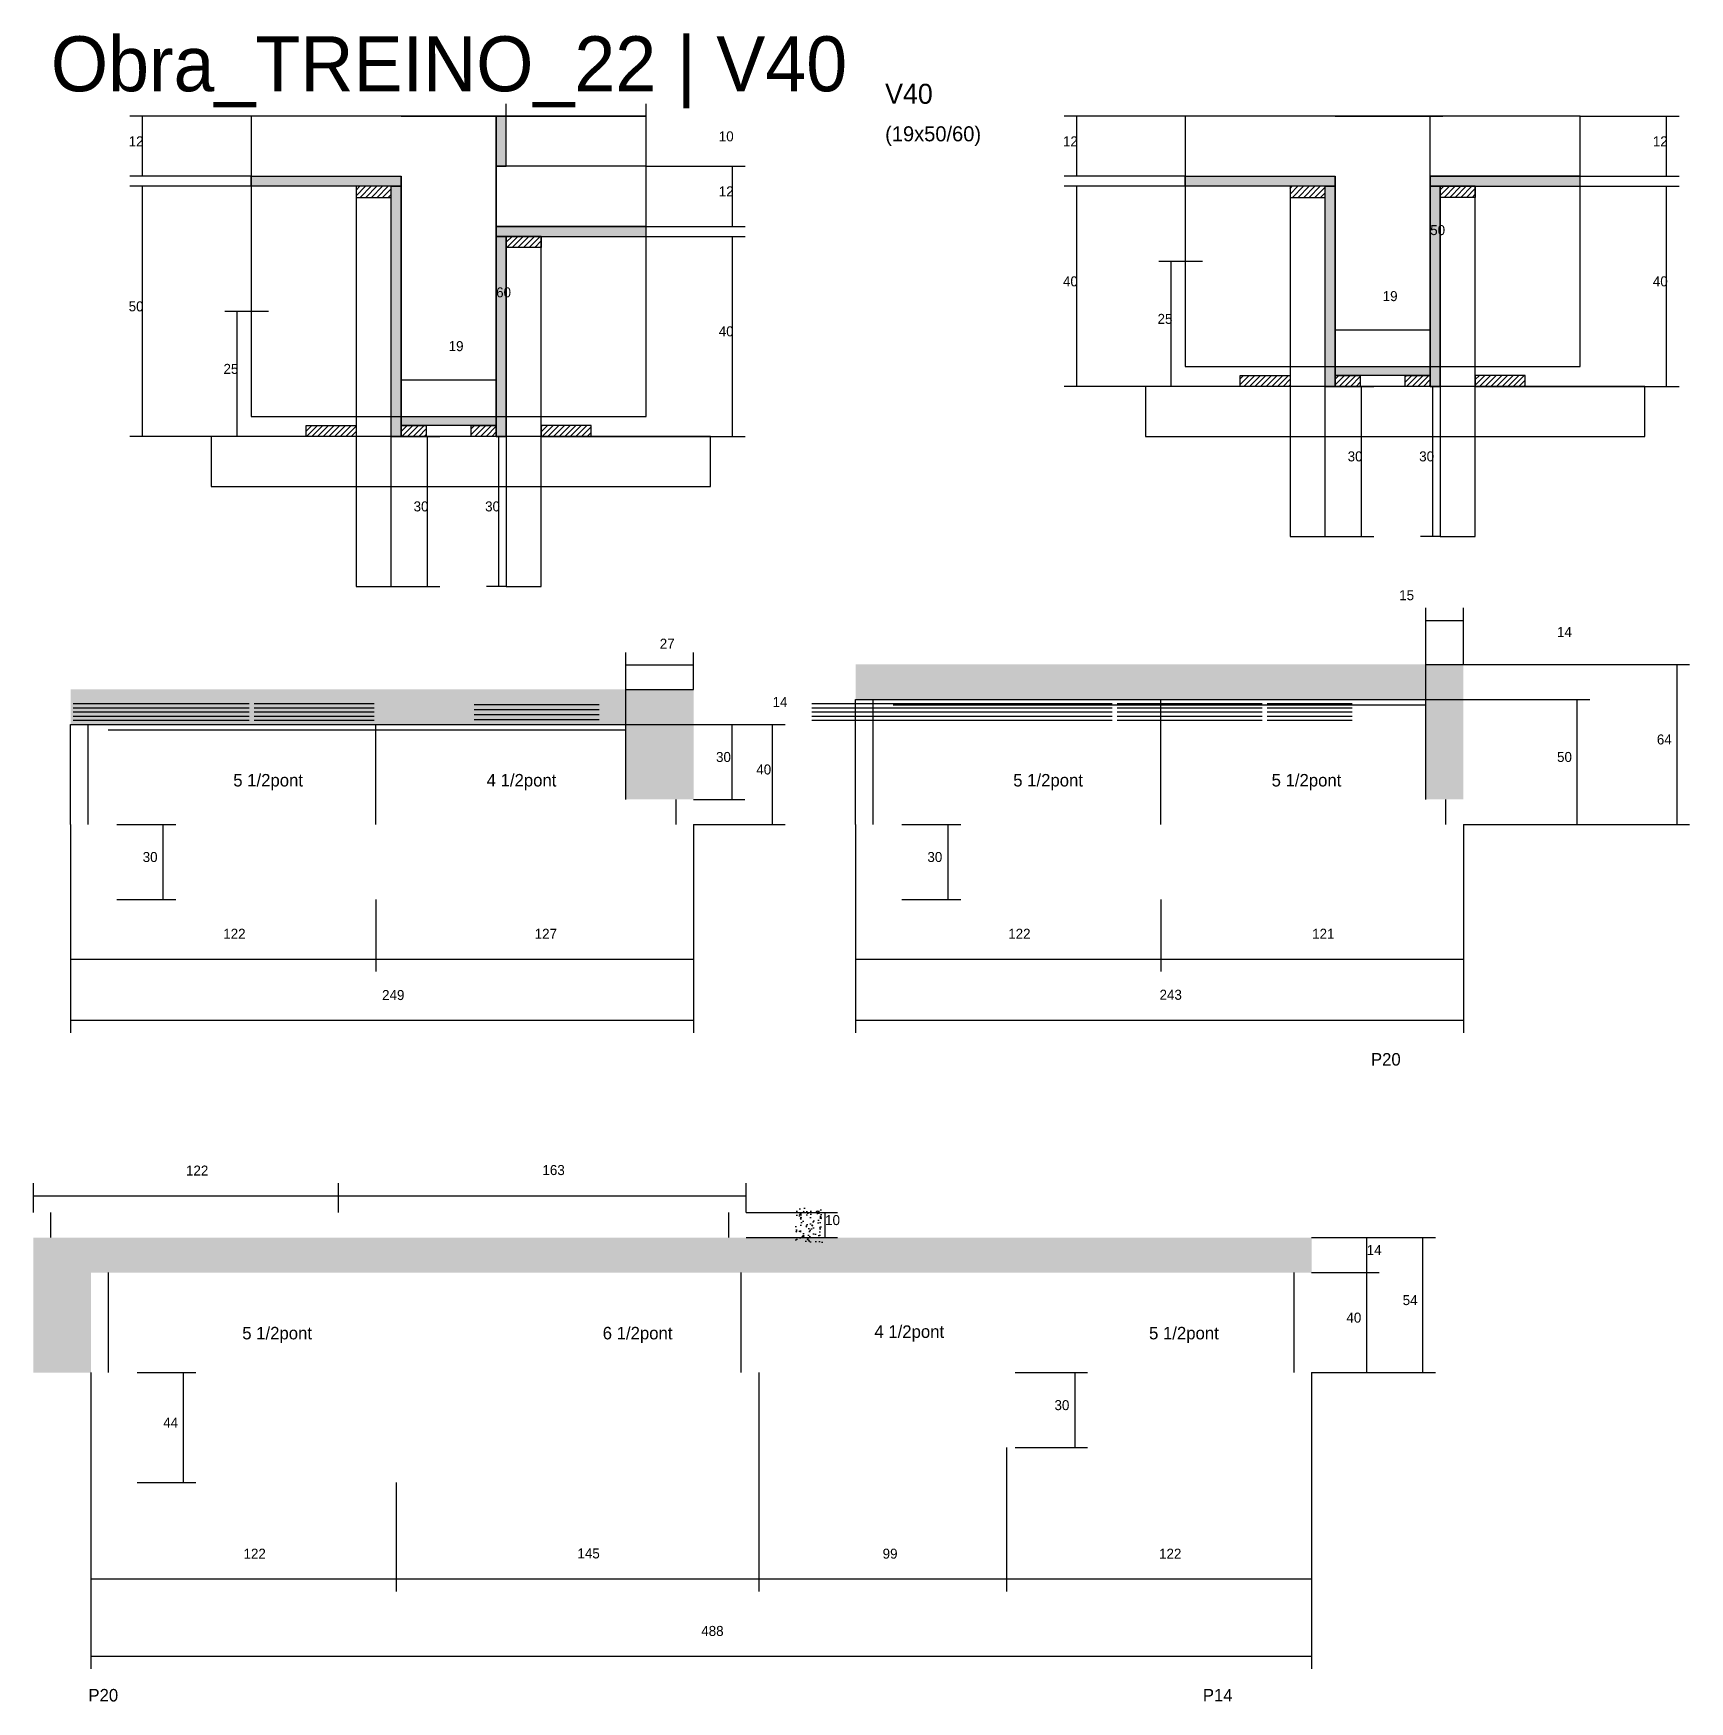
# Model space of a CAD drawing. Header units: metres. Extents: x -132 to 34800, y -36000 to 1848.
# Drawn here: x 20373 to 21035, y -25904 to -25237 of the extents above; entities that cross this region are included whole.
import ezdxf

# ---------------------------------------------------------------- set-up
doc = ezdxf.new("R2010")
doc.units = ezdxf.units.M
for name, color, linetype in [('CONCRETO', 251, 'Continuous'), ('COTA', 4, 'Continuous'), ('Cota Seção (2x)', 4, 'Continuous'), ('Hachura', 253, 'Continuous'), ('LABEL_ID', 3, 'Continuous'), ('Madeira', 126, 'Continuous'), ('NOMENCLATURA', 7, 'Continuous'), ('Painéis', 200, 'Continuous'), ('SARR_2.2x7', 40, 'Continuous'), ('Texto Seção', 7, 'Continuous')]:
    doc.layers.add(name, color=color, linetype=linetype)

msp = doc.modelspace()

# ---------------------------------------------------------------- texts
at = {"layer": 'COTA'}
for s, p in [('12', (20411.1, -25282)), ('10', (20647, -25280)), ('12', (20784.6, -25282)), ('12', (21020.4, -25282)), ('12', (20647, -25302)), ('40', (20784.6, -25338)), ('40', (21020.4, -25338)), ('50', (20411.1, -25348)), ('25', (20822.4, -25353)), ('40', (20647, -25358)), ('25', (20449, -25373)), ('30', (20898.4, -25408)), ('30', (20927, -25408)), ('30', (20525, -25428)), ('30', (20553.6, -25428)), ('15', (20919, -25463.5)), ('14', (20982.1, -25478.2)), ('64', (21022, -25521.2)), ('50', (20982.1, -25528.2)), ('30', (20416.7, -25568.2)), ('30', (20730.4, -25568.2)), ('122', (20448.9, -25598.9)), ('127', (20573.4, -25598.9)), ('122', (20762.7, -25598.9)), ('121', (20884.2, -25598.9)), ('249', (20512.4, -25623.4)), ('243', (20823.2, -25623.3)), ('122', (20434, -25693.6)), ('163', (20576.5, -25693.4)), ('14', (20906, -25725.4)), ('54', (20920.4, -25745.4)), ('40', (20897.9, -25752.4)), ('30', (20781.2, -25787.4)), ('44', (20424.9, -25794.4)), ('122', (20457, -25846.8)), ('145', (20590.5, -25846.7)), ('99', (20712.5, -25846.8)), ('122', (20823, -25846.8)), ('488', (20640, -25877.7))]:
    msp.add_text(s, height=4, dxfattribs=at).set_placement(p)
at = {"layer": 'Cota Seção (2x)'}
for s, p in [('50', (20931.4, -25317.5)), ('60', (20558, -25342.4)), ('19', (20912.4, -25343.9)), ('19', (20539, -25363.9)), ('27', (20623.4, -25482.9)), ('14', (20668.5, -25506.2)), ('30', (20645.9, -25528.2)), ('40', (20662, -25533.2)), ('10', (20689.5, -25713.4))]:
    msp.add_text(s, height=4, dxfattribs=at).set_placement(p)
at = {"layer": 'LABEL_ID'}
msp.add_text('Obra_TREINO_22 | V40', height=22, dxfattribs=at).set_placement((20380, -25260))
at = {"layer": 'NOMENCLATURA'}
for s, p in [('5 1/2pont', (20452.9, -25538)), ('4 1/2pont', (20554.2, -25538)), ('5 1/2pont', (20764.7, -25538)), ('5 1/2pont', (20868, -25538)), ('P20', (20907.7, -25649.6)), ('5 1/2pont', (20456.5, -25759.1)), ('6 1/2pont', (20600.6, -25759.1)), ('4 1/2pont', (20709.2, -25758.5)), ('5 1/2pont', (20819, -25759.1)), ('P20', (20395, -25903.9)), ('P14', (20840.5, -25903.9))]:
    msp.add_text(s, height=5, dxfattribs=at).set_placement(p)
at = {"layer": 'Texto Seção'}
for s, height, p in [('V40', 8, (20713.5, -25265)), ('(19x50/60)', 6, (20713.5, -25280))]:
    msp.add_text(s, height=height, dxfattribs=at).set_placement(p)

# ---------------------------------------------------------------- hatches: boundary and pattern name
at = {"layer": 'COTA'}
h = msp.add_hatch(dxfattribs=at)
h.set_pattern_fill('AR-CONC', scale=0.03)
h.paths.add_polyline_path([(20944.7, -25489.2), (20701.7, -25489.2), (20701.7, -25503.2), (20929.7, -25503.2), (20929.7, -25543.2), (20944.7, -25543.2)])
h = msp.add_hatch(dxfattribs=at)
h.set_pattern_fill('AR-CONC', scale=0.03)
h.paths.add_polyline_path([(20609.9, -25513.2), (20609.9, -25543.2), (20636.9, -25543.2), (20636.9, -25499.2), (20387.9, -25499.2), (20387.9, -25513.2)])
h = msp.add_hatch(dxfattribs=at)
h.set_pattern_fill('AR-CONC', scale=0.03)
h.paths.add_polyline_path([(20688.3, -25720.3), (20688.3, -25706.4), (20688.3, -25706.4), (20677.8, -25706.4), (20677.8, -25706.4), (20677.8, -25720.3), (20677.8, -25720.3), (20688.3, -25720.3)])
h = msp.add_hatch(dxfattribs=at)
h.set_pattern_fill('AR-CONC', scale=0.03)
h.paths.add_polyline_path([(20396, -25732.4), (20884, -25732.4), (20884, -25718.4), (20373, -25718.4), (20373, -25772.4), (20396, -25772.4)])
at = {"layer": 'Hachura'}
h = msp.add_hatch(color=8, dxfattribs=at)
h.dxf.hatch_style = 1
h.paths.add_polyline_path([(20562, -25270), (20558, -25270), (20558, -25270), (20558, -25290), (20558, -25290), (20562, -25290), (20562, -25290), (20562, -25270)])
h = msp.add_hatch(color=8, dxfattribs=at)
h.dxf.hatch_style = 1
h.paths.add_polyline_path([(20460, -25298), (20460, -25294), (20460, -25294), (20520, -25294), (20520, -25294), (20520, -25298), (20520, -25298), (20460, -25298)])
h = msp.add_hatch(dxfattribs=at)
h.set_pattern_fill('ANSI31', scale=0.5)
h.paths.add_polyline_path([(20502, -25298), (20502, -25302.4), (20502, -25302.4), (20516, -25302.4), (20516, -25302.4), (20516, -25298), (20516, -25298), (20502, -25298)])
h = msp.add_hatch(color=8, dxfattribs=at)
h.dxf.hatch_style = 1
h.paths.add_polyline_path([(20516, -25298), (20520, -25298), (20520, -25298), (20520, -25398), (20520, -25398), (20516, -25398), (20516, -25398), (20516, -25298)])
h = msp.add_hatch(color=8, dxfattribs=at)
h.dxf.hatch_style = 1
h.paths.add_polyline_path([(20833.4, -25298), (20833.4, -25294), (20833.4, -25294), (20893.4, -25294), (20893.4, -25294), (20893.4, -25298), (20893.4, -25298), (20833.4, -25298)])
h = msp.add_hatch(dxfattribs=at)
h.set_pattern_fill('ANSI31', scale=0.5)
h.paths.add_polyline_path([(20875.4, -25298), (20875.4, -25302.4), (20875.4, -25302.4), (20889.4, -25302.4), (20889.4, -25302.4), (20889.4, -25298), (20889.4, -25298), (20875.4, -25298)])
h = msp.add_hatch(color=8, dxfattribs=at)
h.dxf.hatch_style = 1
h.paths.add_polyline_path([(20889.4, -25298), (20893.4, -25298), (20893.4, -25298), (20893.4, -25378), (20893.4, -25378), (20889.4, -25378), (20889.4, -25378), (20889.4, -25298)])
h = msp.add_hatch(color=8, dxfattribs=at)
h.dxf.hatch_style = 1
h.paths.add_polyline_path([(20991.4, -25298), (20991.4, -25294), (20991.4, -25294), (20931.4, -25294), (20931.4, -25294), (20931.4, -25298), (20931.4, -25298), (20991.4, -25298)])
h = msp.add_hatch(color=8, dxfattribs=at)
h.dxf.hatch_style = 1
h.paths.add_polyline_path([(20935.4, -25298), (20931.4, -25298), (20931.4, -25298), (20931.4, -25378), (20931.4, -25378), (20935.4, -25378), (20935.4, -25378), (20935.4, -25298)])
h = msp.add_hatch(dxfattribs=at)
h.set_pattern_fill('ANSI31', scale=0.5)
h.paths.add_polyline_path([(20949.4, -25298), (20949.4, -25302.4), (20949.4, -25302.4), (20935.4, -25302.4), (20935.4, -25302.4), (20935.4, -25298), (20935.4, -25298), (20949.4, -25298)])
h = msp.add_hatch(color=8, dxfattribs=at)
h.dxf.hatch_style = 1
h.paths.add_polyline_path([(20618, -25318), (20618, -25314), (20618, -25314), (20558, -25314), (20558, -25314), (20558, -25318), (20558, -25318), (20618, -25318)])
h = msp.add_hatch(color=8, dxfattribs=at)
h.dxf.hatch_style = 1
h.paths.add_polyline_path([(20562, -25318), (20558, -25318), (20558, -25318), (20558, -25398), (20558, -25398), (20562, -25398), (20562, -25398), (20562, -25318)])
h = msp.add_hatch(dxfattribs=at)
h.set_pattern_fill('ANSI31', scale=0.5)
h.paths.add_polyline_path([(20576, -25318), (20576, -25322.4), (20576, -25322.4), (20562, -25322.4), (20562, -25322.4), (20562, -25318), (20562, -25318), (20576, -25318)])
h = msp.add_hatch(color=8, dxfattribs=at)
h.dxf.hatch_style = 1
h.paths.add_polyline_path([(20893.4, -25373.6), (20893.4, -25370), (20893.4, -25370), (20931.4, -25370), (20931.4, -25370), (20931.4, -25373.6), (20931.4, -25373.6), (20893.4, -25373.6)])
h = msp.add_hatch(dxfattribs=at)
h.set_pattern_fill('ANSI31', scale=0.5)
h.paths.add_polyline_path([(20855.4, -25378), (20855.4, -25373.6), (20855.4, -25373.6), (20875.4, -25373.6), (20875.4, -25373.6), (20875.4, -25378), (20875.4, -25378), (20855.4, -25378)])
h = msp.add_hatch(dxfattribs=at)
h.set_pattern_fill('ANSI31', scale=0.5)
h.paths.add_polyline_path([(20893.4, -25378), (20893.4, -25373.6), (20893.4, -25373.6), (20903.4, -25373.6), (20903.4, -25373.6), (20903.4, -25378), (20903.4, -25378), (20893.4, -25378)])
h = msp.add_hatch(dxfattribs=at)
h.set_pattern_fill('ANSI31', scale=0.5)
h.paths.add_polyline_path([(20921.4, -25378), (20921.4, -25373.6), (20921.4, -25373.6), (20931.4, -25373.6), (20931.4, -25373.6), (20931.4, -25378), (20931.4, -25378), (20921.4, -25378)])
h = msp.add_hatch(dxfattribs=at)
h.set_pattern_fill('ANSI31', scale=0.5)
h.paths.add_polyline_path([(20969.4, -25378), (20969.4, -25373.6), (20969.4, -25373.6), (20949.4, -25373.6), (20949.4, -25373.6), (20949.4, -25378), (20949.4, -25378), (20969.4, -25378)])
h = msp.add_hatch(color=8, dxfattribs=at)
h.dxf.hatch_style = 1
h.paths.add_polyline_path([(20520, -25393.6), (20520, -25390), (20520, -25390), (20558, -25390), (20558, -25390), (20558, -25393.6), (20558, -25393.6), (20520, -25393.6)])
h = msp.add_hatch(dxfattribs=at)
h.set_pattern_fill('ANSI31', scale=0.5)
h.paths.add_polyline_path([(20482, -25398), (20482, -25393.6), (20482, -25393.6), (20502, -25393.6), (20502, -25393.6), (20502, -25398), (20502, -25398), (20482, -25398)])
h = msp.add_hatch(dxfattribs=at)
h.set_pattern_fill('ANSI31', scale=0.5)
h.paths.add_polyline_path([(20520, -25398), (20520, -25393.6), (20520, -25393.6), (20530, -25393.6), (20530, -25393.6), (20530, -25398), (20530, -25398), (20520, -25398)])
h = msp.add_hatch(dxfattribs=at)
h.set_pattern_fill('ANSI31', scale=0.5)
h.paths.add_polyline_path([(20548, -25398), (20548, -25393.6), (20548, -25393.6), (20558, -25393.6), (20558, -25393.6), (20558, -25398), (20558, -25398), (20548, -25398)])
h = msp.add_hatch(dxfattribs=at)
h.set_pattern_fill('ANSI31', scale=0.5)
h.paths.add_polyline_path([(20596, -25398), (20596, -25393.6), (20596, -25393.6), (20576, -25393.6), (20576, -25393.6), (20576, -25398), (20576, -25398), (20596, -25398)])

# ---------------------------------------------------------------- linework, layer by layer
at = {"layer": 'CONCRETO'}
for points in [[(20558, -25270), (20460, -25270), (20460, -25294), (20520, -25294), (20520, -25390), (20558, -25390), (20558, -25314), (20558, -25314), (20618, -25314)], [(20618, -25314), (20618, -25290), (20558, -25290)]]:
    msp.add_lwpolyline(points, dxfattribs=at)
for points in [[(20460, -25390), (20618, -25390), (20618, -25270), (20460, -25270)], [(20991.4, -25294), (20991.4, -25270), (20833.4, -25270), (20833.4, -25294), (20893.4, -25294), (20893.4, -25370), (20931.4, -25370), (20931.4, -25304), (20931.4, -25294)], [(20833.4, -25370), (20991.4, -25370), (20991.4, -25270), (20833.4, -25270)], [(20558, -25314), (20618, -25314), (20618, -25290), (20558, -25290)]]:
    msp.add_lwpolyline(points, close=True, dxfattribs=at)
at = {"layer": 'COTA'}
for p, q in [((20460, -25270), (20411.6, -25270)), ((20416.6, -25294), (20416.6, -25270)), ((20562, -25270), (20562, -25265)), ((20562, -25270), (20618, -25270)), ((20618, -25290), (20618, -25265)), ((20833.4, -25270), (20785.1, -25270)), ((20790.1, -25294), (20790.1, -25270)), ((20991.4, -25270), (21030.9, -25270)), ((21025.9, -25294), (21025.9, -25270)), ((20618, -25290), (20657.5, -25290)), ((20652.5, -25314), (20652.5, -25290)), ((20460, -25294), (20411.6, -25294)), ((20460, -25298), (20411.6, -25298)), ((20416.6, -25398), (20416.6, -25298)), ((20833.4, -25294), (20785.1, -25294)), ((20833.4, -25298), (20785.1, -25298)), ((20790.1, -25378), (20790.1, -25298)), ((20949.4, -25298), (21030.9, -25298)), ((20991.4, -25294), (21030.9, -25294)), ((21025.9, -25378), (21025.9, -25298)), ((20576, -25318), (20657.5, -25318)), ((20618, -25314), (20657.5, -25314)), ((20652.5, -25398), (20652.5, -25318)), ((20840.4, -25328), (20822.9, -25328)), ((20827.9, -25378), (20827.9, -25328)), ((20467, -25348), (20449.5, -25348)), ((20454.5, -25398), (20454.5, -25348)), ((20855.4, -25378), (20785.1, -25378)), ((20847.3, -25378), (20822.9, -25378)), ((20889.4, -25378), (20908.9, -25378)), ((20903.9, -25438), (20903.9, -25378)), ((20935.4, -25378), (20927.5, -25378)), ((20932.5, -25438), (20932.5, -25378)), ((20969.4, -25378), (21030.9, -25378)), ((20482, -25398), (20411.6, -25398)), ((20473.9, -25398), (20449.5, -25398)), ((20516, -25398), (20535.5, -25398)), ((20530.5, -25458), (20530.5, -25398)), ((20562, -25398), (20554.1, -25398)), ((20559.1, -25458), (20559.1, -25398)), ((20596, -25398), (20657.5, -25398)), ((20889.4, -25438), (20908.9, -25438)), ((20935.4, -25438), (20927.5, -25438)), ((20516, -25458), (20535.5, -25458)), ((20562, -25458), (20554.1, -25458)), ((20929.7, -25503.2), (20929.7, -25466.6)), ((20944.7, -25489.2), (20944.7, -25466.6)), ((20929.7, -25471.6), (20944.7, -25471.6)), ((20929.7, -25503.2), (20929.7, -25484.2)), ((20944.7, -25489.2), (20944.7, -25484.2)), ((20929.7, -25489.2), (20944.7, -25489.2)), ((20944.7, -25489.2), (21035.1, -25489.2)), ((21030.1, -25553.2), (21030.1, -25489.2)), ((20929.7, -25503.2), (20995.2, -25503.2)), ((20990.2, -25553.2), (20990.2, -25503.2)), ((20387.9, -25553.2), (20387.9, -25612)), ((20387.9, -25553.2), (20387.9, -25636.5)), ((20406.4, -25553.2), (20429.9, -25553.2)), ((20424.9, -25583.2), (20424.9, -25553.2)), ((20636.9, -25553.2), (20636.9, -25612)), ((20636.9, -25553.2), (20636.9, -25636.5)), ((20701.7, -25553.2), (20701.7, -25612)), ((20701.7, -25553.2), (20701.7, -25636.5)), ((20720.2, -25553.2), (20743.7, -25553.2)), ((20738.7, -25583.2), (20738.7, -25553.2)), ((20944.7, -25553.2), (20944.7, -25612)), ((20944.7, -25553.2), (20944.7, -25636.5)), ((20944.7, -25553.2), (20995.2, -25553.2)), ((20944.7, -25553.2), (21035.1, -25553.2)), ((20406.4, -25583.2), (20429.9, -25583.2)), ((20509.9, -25583.2), (20509.9, -25612)), ((20509.9, -25583.2), (20509.9, -25612)), ((20720.2, -25583.2), (20743.7, -25583.2)), ((20823.7, -25583.2), (20823.7, -25612)), ((20823.7, -25583.2), (20823.7, -25612)), ((20387.9, -25607), (20509.9, -25607)), ((20509.9, -25607), (20636.9, -25607)), ((20701.7, -25607), (20823.7, -25607)), ((20823.7, -25607), (20944.7, -25607)), ((20387.9, -25631.5), (20636.9, -25631.5)), ((20701.7, -25631.5), (20944.7, -25631.5)), ((20373, -25708.4), (20373, -25696.7)), ((20495, -25708.4), (20495, -25696.7)), ((20495, -25708.4), (20495, -25696.7)), ((20658, -25708.4), (20658, -25696.7)), ((20373, -25701.7), (20495, -25701.7)), ((20495, -25701.7), (20658, -25701.7)), ((20884, -25718.4), (20911, -25718.4)), ((20884, -25718.4), (20933.5, -25718.4)), ((20906, -25732.4), (20906, -25718.4)), ((20928.5, -25772.4), (20928.5, -25718.4)), ((20884, -25732.4), (20911, -25732.4)), ((20884, -25732.4), (20911, -25732.4)), ((20906, -25772.4), (20906, -25732.4)), ((20396, -25772.4), (20396, -25859.9)), ((20396, -25772.4), (20396, -25890.8)), ((20414.5, -25772.4), (20438, -25772.4)), ((20433, -25816.4), (20433, -25772.4)), ((20663, -25772.4), (20663, -25859.9)), ((20663, -25772.4), (20663, -25859.9)), ((20765.5, -25772.4), (20794.4, -25772.4)), ((20789.4, -25802.4), (20789.4, -25772.4)), ((20884, -25772.4), (20911, -25772.4)), ((20884, -25772.4), (20933.5, -25772.4)), ((20884, -25772.4), (20884, -25890.8)), ((20762, -25802.4), (20762, -25859.9)), ((20762, -25802.4), (20762, -25859.9)), ((20765.5, -25802.4), (20794.4, -25802.4)), ((20414.5, -25816.4), (20438, -25816.4)), ((20518, -25816.4), (20518, -25859.9)), ((20518, -25816.4), (20518, -25859.9)), ((20884, -25816.6), (20884, -25859.9)), ((20396, -25854.9), (20518, -25854.9)), ((20518, -25854.9), (20663, -25854.9)), ((20663, -25854.9), (20762, -25854.9)), ((20762, -25854.9), (20884, -25854.9)), ((20396, -25885.8), (20884, -25885.8))]:
    msp.add_line(p, q, dxfattribs=at)
at = {"layer": 'Cota Seção (2x)'}
for p, q in [((20520, -25270), (20563, -25270)), ((20558, -25390), (20558, -25270)), ((20893.4, -25270), (20936.4, -25270)), ((20931.4, -25370), (20931.4, -25270)), ((20893.4, -25370), (20893.4, -25350.4)), ((20931.4, -25370), (20931.4, -25350.4)), ((20893.4, -25355.4), (20931.4, -25355.4)), ((20520, -25390), (20520, -25370.4)), ((20558, -25390), (20558, -25370.4)), ((20893.4, -25370), (20936.4, -25370)), ((20520, -25375.4), (20558, -25375.4)), ((20520, -25390), (20563, -25390)), ((20609.9, -25513.2), (20609.9, -25484.4)), ((20636.9, -25499.2), (20636.9, -25484.4)), ((20609.9, -25489.4), (20636.9, -25489.4)), ((20609.9, -25513.2), (20609.9, -25494.2)), ((20636.9, -25499.2), (20636.9, -25494.2)), ((20609.9, -25499.2), (20636.9, -25499.2)), ((20609.9, -25513.2), (20673.5, -25513.2)), ((20609.9, -25513.2), (20657.4, -25513.2)), ((20652.4, -25543.2), (20652.4, -25513.2)), ((20668.5, -25553.2), (20668.5, -25513.2)), ((20636.9, -25543.2), (20657.4, -25543.2)), ((20636.9, -25553.2), (20673.5, -25553.2)), ((20658, -25708.4), (20694.5, -25708.4)), ((20689.5, -25718.4), (20689.5, -25708.4)), ((20658, -25718.4), (20694.5, -25718.4))]:
    msp.add_line(p, q, dxfattribs=at)
at = {"layer": 'Madeira'}
for points in [[(20502, -25298), (20502, -25302.4), (20516, -25302.4), (20516, -25298)], [(20502, -25458), (20516, -25458), (20516, -25298), (20502, -25298)], [(20875.4, -25298), (20875.4, -25302.4), (20889.4, -25302.4), (20889.4, -25298)], [(20875.4, -25438), (20889.4, -25438), (20889.4, -25298), (20875.4, -25298)], [(20949.4, -25298), (20949.4, -25302.4), (20935.4, -25302.4), (20935.4, -25298)], [(20949.4, -25298), (20935.4, -25298), (20935.4, -25438), (20949.4, -25438)], [(20576, -25318), (20576, -25322.4), (20562, -25322.4), (20562, -25318)], [(20576, -25318), (20562, -25318), (20562, -25458), (20576, -25458)], [(20817.6, -25398), (21017.2, -25398), (21017.2, -25378), (20817.6, -25378)], [(20855.4, -25378), (20855.4, -25373.6), (20875.4, -25373.6), (20875.4, -25378)], [(20893.4, -25378), (20893.4, -25373.6), (20903.4, -25373.6), (20903.4, -25378)], [(20921.4, -25378), (20921.4, -25373.6), (20931.4, -25373.6), (20931.4, -25378)], [(20969.4, -25378), (20969.4, -25373.6), (20949.4, -25373.6), (20949.4, -25378)], [(20444.1, -25418), (20643.7, -25418), (20643.7, -25398), (20444.1, -25398)], [(20482, -25398), (20482, -25393.6), (20502, -25393.6), (20502, -25398)], [(20520, -25398), (20520, -25393.6), (20530, -25393.6), (20530, -25398)], [(20548, -25398), (20548, -25393.6), (20558, -25393.6), (20558, -25398)], [(20596, -25398), (20596, -25393.6), (20576, -25393.6), (20576, -25398)]]:
    msp.add_lwpolyline(points, close=True, dxfattribs=at)
at = {"layer": 'Painéis'}
for p, q in [((20558, -25290), (20558, -25270)), ((20460, -25294), (20520, -25294)), ((20460, -25298), (20460, -25294)), ((20520, -25298), (20520, -25294)), ((20520, -25398), (20520, -25298)), ((20833.4, -25294), (20893.4, -25294)), ((20833.4, -25298), (20833.4, -25294)), ((20893.4, -25298), (20893.4, -25294)), ((20893.4, -25378), (20893.4, -25298)), ((20931.4, -25294), (20991.4, -25294)), ((20931.4, -25298), (20931.4, -25294)), ((20931.4, -25378), (20931.4, -25298)), ((20558, -25314), (20618, -25314)), ((20558, -25318), (20558, -25314)), ((20558, -25398), (20558, -25318)), ((20618, -25318), (20618, -25314)), ((20893.4, -25370), (20931.4, -25370)), ((20893.4, -25373.6), (20893.4, -25370)), ((20931.4, -25373.6), (20931.4, -25370)), ((20520, -25390), (20558, -25390)), ((20520, -25393.6), (20520, -25390)), ((20558, -25393.6), (20558, -25390)), ((20701.7, -25503.2), (20929.7, -25503.2)), ((20701.7, -25553.2), (20701.7, -25503.2)), ((20823.7, -25553.2), (20823.7, -25503.2)), ((20929.7, -25543.2), (20929.7, -25503.2)), ((20387.9, -25513.2), (20609.9, -25513.2)), ((20387.9, -25553.2), (20387.9, -25513.2)), ((20509.9, -25553.2), (20509.9, -25513.2)), ((20609.9, -25543.2), (20609.9, -25513.2))]:
    msp.add_line(p, q, dxfattribs=at)
for points in [[(20562, -25270), (20558, -25270), (20558, -25290), (20562, -25290)], [(20460, -25298), (20460, -25294), (20520, -25294), (20520, -25298)], [(20516, -25298), (20520, -25298), (20520, -25398), (20516, -25398)], [(20833.4, -25298), (20833.4, -25294), (20893.4, -25294), (20893.4, -25298)], [(20889.4, -25298), (20893.4, -25298), (20893.4, -25378), (20889.4, -25378)], [(20991.4, -25298), (20991.4, -25294), (20931.4, -25294), (20931.4, -25298)], [(20935.4, -25298), (20931.4, -25298), (20931.4, -25378), (20935.4, -25378)], [(20618, -25318), (20618, -25314), (20558, -25314), (20558, -25318)], [(20562, -25318), (20558, -25318), (20558, -25398), (20562, -25398)], [(20893.4, -25373.6), (20893.4, -25370), (20931.4, -25370), (20931.4, -25373.6)], [(20520, -25393.6), (20520, -25390), (20558, -25390), (20558, -25393.6)]]:
    msp.add_lwpolyline(points, close=True, dxfattribs=at)
at = {"layer": 'SARR_2.2x7'}
for p, q in [((20708.7, -25553.2), (20708.7, -25503.2)), ((20388.9, -25504.87), (20459.2, -25504.87)), ((20388.9, -25506.53), (20459.2, -25506.53)), ((20388.9, -25508.2), (20459.2, -25508.2)), ((20388.9, -25509.87), (20459.2, -25509.87)), ((20461.2, -25504.87), (20509.2, -25504.87)), ((20461.2, -25506.53), (20509.2, -25506.53)), ((20461.2, -25508.2), (20509.2, -25508.2)), ((20461.2, -25509.87), (20509.2, -25509.87)), ((20549.2, -25505.2), (20599.2, -25505.2)), ((20549.2, -25507.2), (20599.2, -25507.2)), ((20549.2, -25509.2), (20599.2, -25509.2)), ((20549.2, -25511.2), (20599.2, -25511.2)), ((20684.2, -25504.87), (20804.2, -25504.87)), ((20684.2, -25506.53), (20804.2, -25506.53)), ((20684.2, -25508.2), (20804.2, -25508.2)), ((20684.2, -25509.87), (20804.2, -25509.87)), ((20716.7, -25505.4), (20823.7, -25505.4)), ((20806.2, -25504.87), (20864.2, -25504.87)), ((20806.2, -25506.53), (20864.2, -25506.53)), ((20806.2, -25508.2), (20864.2, -25508.2)), ((20806.2, -25509.87), (20864.2, -25509.87)), ((20823.7, -25505.4), (20929.7, -25505.4)), ((20866.2, -25504.87), (20900.2, -25504.87)), ((20866.2, -25506.53), (20900.2, -25506.53)), ((20866.2, -25508.2), (20900.2, -25508.2)), ((20866.2, -25509.87), (20900.2, -25509.87)), ((20388.9, -25511.53), (20459.2, -25511.53)), ((20394.9, -25553.2), (20394.9, -25513.2)), ((20402.9, -25515.4), (20509.9, -25515.4)), ((20461.2, -25511.53), (20509.2, -25511.53)), ((20509.9, -25515.4), (20609.9, -25515.4)), ((20684.2, -25511.53), (20804.2, -25511.53)), ((20806.2, -25511.53), (20864.2, -25511.53)), ((20866.2, -25511.53), (20900.2, -25511.53)), ((20629.9, -25553.2), (20629.9, -25543.2)), ((20937.7, -25553.2), (20937.7, -25543.2)), ((20380, -25718.4), (20380, -25708.4)), ((20651, -25718.4), (20651, -25708.4)), ((20403, -25772.4), (20403, -25732.4)), ((20656, -25772.4), (20656, -25732.4)), ((20877, -25772.4), (20877, -25732.4))]:
    msp.add_line(p, q, dxfattribs=at)

msp.set_redraw_order([(e.dxf.handle, doc.entitydb.next_handle()) for e in msp.query("TEXT MTEXT ATTDEF DIMENSION ARC_DIMENSION")])  # texts and dimensions are drawn at this point

doc.saveas('drawing.dxf')
